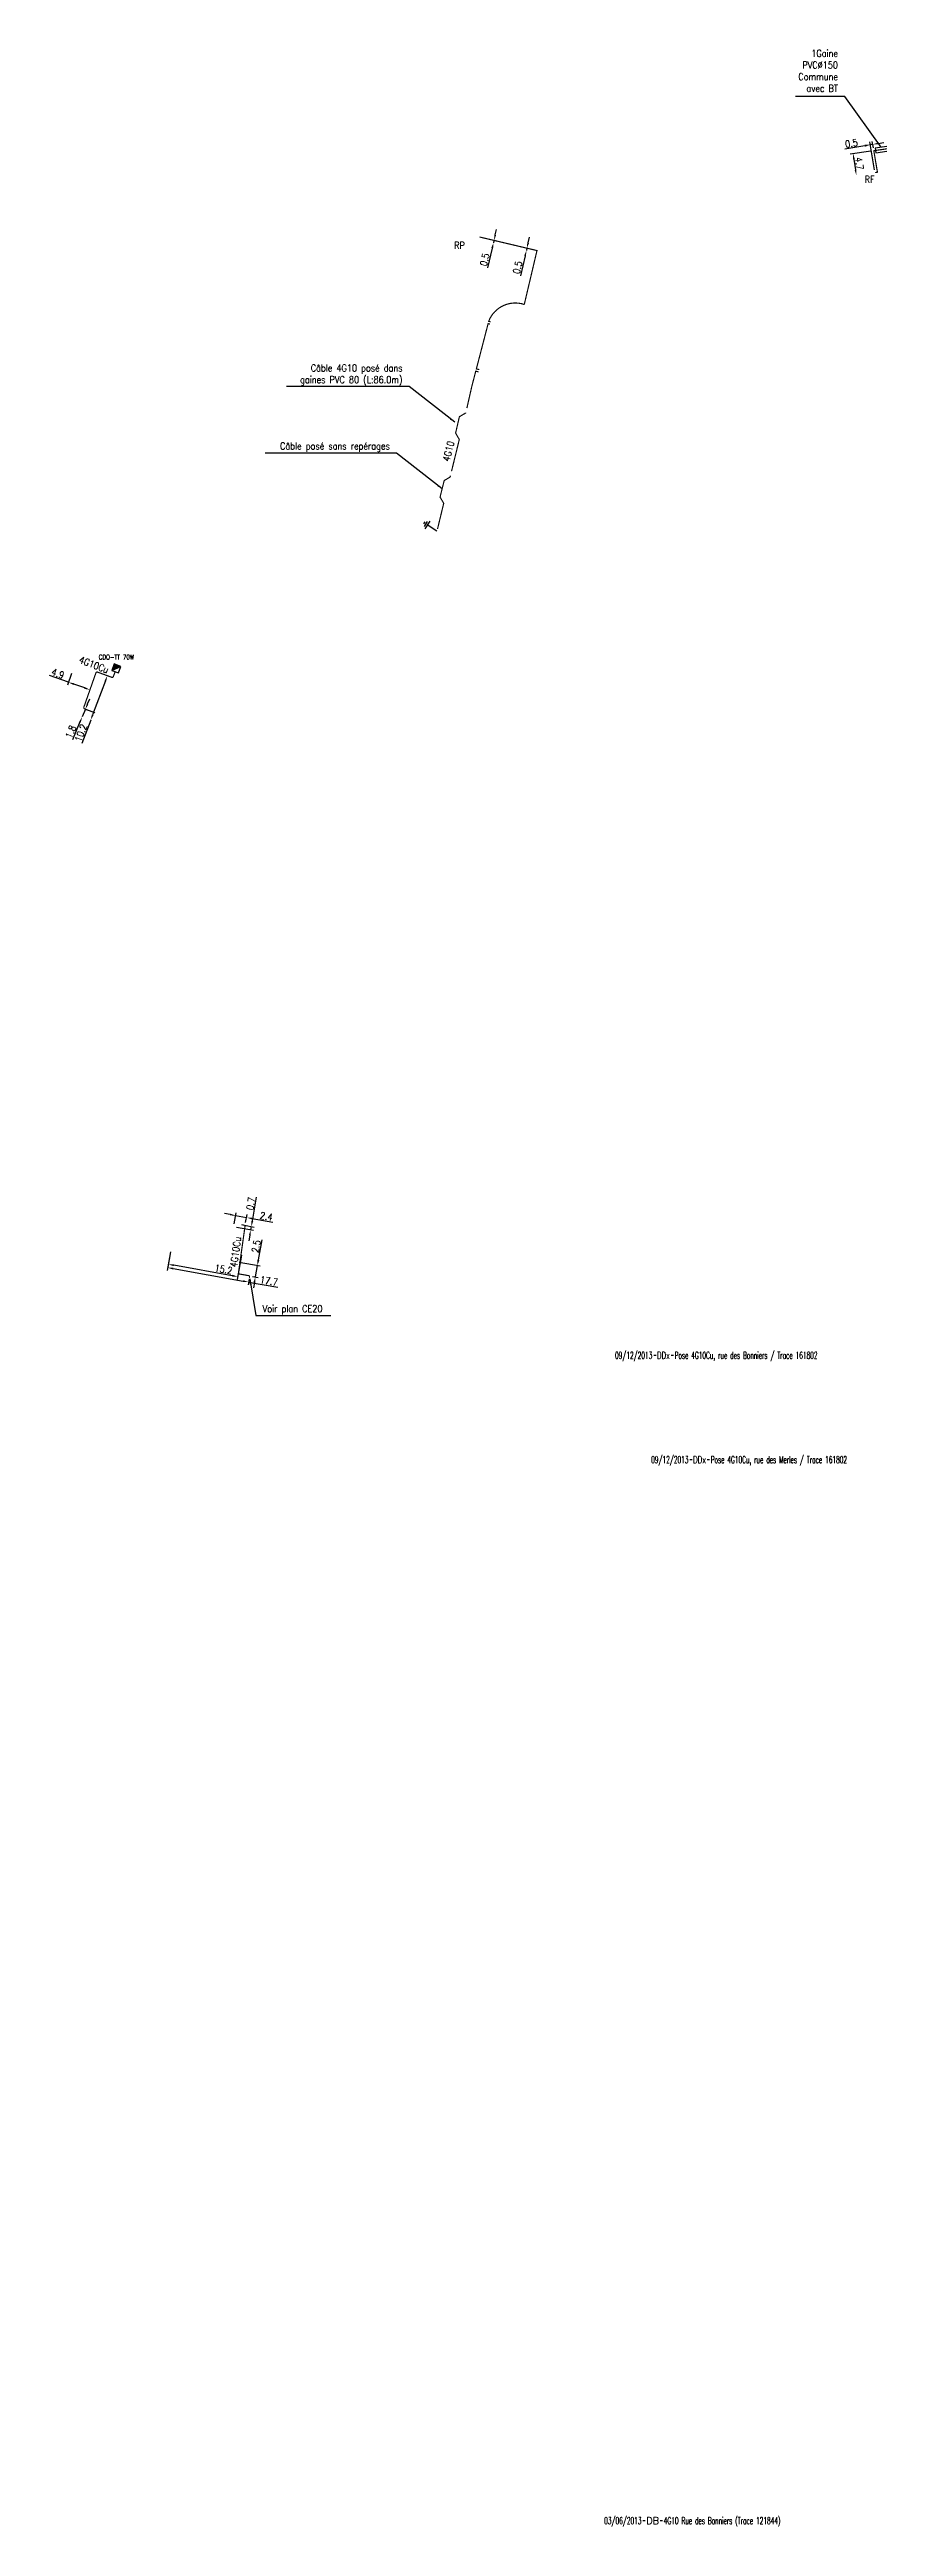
# Model space of a CAD drawing. Header units: millimetres. Extents: x 111441 to 112000, y 130010 to 130542.
# Drawn here: x 111820 to 112000, y 130010 to 130542 of the extents above; entities that cross this region are included whole.
import ezdxf
from ezdxf.enums import TextEntityAlignment as Align

# ---------------------------------------------------------------- set-up
doc = ezdxf.new("R2010")
doc.units = ezdxf.units.MM
doc.header["$PDMODE"] = 34
doc.linetypes.add('E_ST_Cu', pattern=[2000, 1000, 1000])
doc.layers.get('0').update_dxf_attribs({"linetype": 'CONTINUOUS'})
doc.layers.get('DEFPOINTS').update_dxf_attribs({"linetype": 'CONTINUOUS'})
for name, color, linetype in [('E_100', 3, 'CONTINUOUS'), ('E_300', 7, 'CONTINUOUS'), ('E_400', 7, 'CONTINUOUS'), ('E_700', 7, 'CONTINUOUS')]:
    doc.layers.add(name, color=color, linetype=linetype)
doc.styles.add('E_ROMANS', font='ROMANS.SHX', dxfattribs={"width": 0.75})
doc.styles.get("Standard").update_dxf_attribs({"font": 'romans.shx', "width": 0.85})
doc.dimstyles.get("Standard").update_dxf_attribs({"dimtxt": 1.5, "dimasz": 1.2, "dimexe": 0.625, "dimexo": 0.625, "dimgap": 0.25, "dimtad": 1, "dimdec": 1, "dimzin": 0, "dimdsep": 46, "dimtxsty": 'Standard', "dimcen": -0.5, "dimadec": 0, "dimazin": 0, "dimtfac": 1, "dimtdec": 1, "dimtmove": 0, "dimatfit": 3, "dimfxl": 1, "dimtolj": 1, "dimtzin": 0, "dimarcsym": 0})

msp = doc.modelspace()

# ---------------------------------------------------------------- texts
at = {"layer": 'E_100', "linetype": 'Continuous', "width": 0.85}
msp.add_text('RF', height=1.5, dxfattribs=at).set_placement((111996.29, 130514.24), align=Align.MIDDLE)
msp.add_text('RP', height=1.5, dxfattribs=at).set_placement((111906.98, 130499.33))
for s, rotation, p in [('4G10', 76.2114, (111905.97, 130453.48)), ('4G10Cu', 82.0057, (111860.27, 130280.3))]:
    msp.add_text(s, height=1.5, rotation=rotation, dxfattribs=at).set_placement(p)
msp.add_text('4G10Cu', height=1.5, rotation=338.9692, dxfattribs=at).set_placement((111829.54, 130409.89), align=Align.MIDDLE)
at = {"layer": 'E_100', "linetype": 'Continuous', "char_height": 1.5}
for s, insert, attachment_point in [('Câble 4G10 posé dans \\Pgaines PVC 80 (L:86.0m)', (111895.88, 130469.96), 9), ('Câble posé sans repérages', (111893.15, 130455.65), 9), ('\\A1;Voir plan CE20', (111865.82, 130270.24), 7)]:
    msp.add_mtext(s, dxfattribs=dict(at, insert=insert, attachment_point=attachment_point))
at = {"layer": 'E_400', "linetype": 'Continuous', "insert": (111989.49, 130542.09), "char_height": 1.5, "attachment_point": 3}
msp.add_mtext('\\A1;1Gaine \\PPVC%%C150\\PCommune \\Pavec BT', dxfattribs=at)

# ---------------------------------------------------------------- blocks, each defined once
blk = doc.blocks.new('*D0')
at = {"layer": 'DEFPOINTS', "color": 0, "linetype": 'Continuous'}
for p in [(111915.43, 130500.64), (111915.43, 130500.64), (111915.54, 130501.12)]:
    blk.add_point(p, dxfattribs=at)
at = {"layer": 'E_100', "color": 0, "linetype": 'Continuous', "lineweight": -2}
for p, q in [((111915.54, 130501.12), (111915.43, 130500.64)), ((111915.82, 130502.29), (111916.09, 130503.46)), ((111915.15, 130499.47), (111914.15, 130495.21))]:
    blk.add_line(p, q, dxfattribs=at)
at = {"layer": 'E_100', "color": 0, "linetype": 'Continuous'}
for points in [[(111914.96, 130499.52), (111915.35, 130499.42), (111915.43, 130500.64)], [(111915.62, 130502.34), (111916.01, 130502.25), (111915.54, 130501.12)]]:
    blk.add_solid(points, dxfattribs=at)
at = {"layer": 'E_100', "color": 0, "linetype": 'Continuous', "insert": (111913.54, 130496.99), "char_height": 1.5, "attachment_point": 5, "rotation": 76.7565}
blk.add_mtext('\\A1;0.5', dxfattribs=at)
blk = doc.blocks.new('*D1')
at = {"layer": 'DEFPOINTS', "color": 0, "linetype": 'Continuous'}
for p in [(111922.5, 130498.97), (111922.5, 130498.97), (111922.61, 130499.45)]:
    blk.add_point(p, dxfattribs=at)
at = {"layer": 'E_100', "color": 0, "linetype": 'Continuous', "lineweight": -2}
for p, q in [((111922.88, 130500.62), (111923.16, 130501.79)), ((111922.22, 130497.8), (111921.22, 130493.54)), ((111922.61, 130499.45), (111922.5, 130498.97))]:
    blk.add_line(p, q, dxfattribs=at)
at = {"layer": 'E_100', "color": 0, "linetype": 'Continuous'}
for points in [[(111922.69, 130500.67), (111923.08, 130500.57), (111922.61, 130499.45)], [(111922.03, 130497.84), (111922.42, 130497.75), (111922.5, 130498.97)]]:
    blk.add_solid(points, dxfattribs=at)
at = {"layer": 'E_100', "color": 0, "linetype": 'Continuous', "insert": (111920.61, 130495.31), "char_height": 1.5, "attachment_point": 5, "rotation": 76.7565}
blk.add_mtext('\\A1;0.5', dxfattribs=at)
blk = doc.blocks.new('E_700_15')
at = {"color": 0, "linetype": 'Continuous', "flags": 128}
blk.add_lwpolyline([(-1.5, -1.5), (1.5, 1.5)], dxfattribs=at)
blk.add_lwpolyline([(-1.5, -1.5), (1.5, -1.5), (1.5, 1.5), (-1.5, 1.5)], close=True, dxfattribs=at)
at = {"color": 3, "linetype": 'Continuous'}
blk.add_solid([(-1.5, 1.5), (1.5, 1.5), (-1.5, -1.5)], dxfattribs=at)
at = {"color": 0, "linetype": 'Continuous', "style": 'E_ROMANS', "width": 0.75}
for tag, flags, p in [('S_NO', 1, (0, 2.5)), ('TYPE', 3, (0, -5)), ('P_TH', 3, (0, -7.5)), ('P_RL', 3, (0, -10)), ('S_TY', 1, (0, -2.5)), ('DEF_COUP', 3, (0, -15)), ('DEF_TYPE', 3, (0, -17.5)), ('DEF_LEG', 3, (0, -12.5))]:
    blk.add_attdef(tag, text='', height=1.2, dxfattribs=dict(at, flags=flags)).set_placement(p, align=Align.MIDDLE)
blk.add_attdef('SITU', text='', height=1.2, dxfattribs=at).set_placement((0, 0), align=Align.MIDDLE)
blk = doc.blocks.new('*D3')
at = {"layer": 'DEFPOINTS', "color": 0, "linetype": 'Continuous'}
for p in [(111827.01, 130398.7), (111827.46, 130400.46), (111827.71, 130400.36)]:
    blk.add_point(p, dxfattribs=at)
at = {"layer": 'E_100', "color": 0, "linetype": 'Continuous', "lineweight": -2}
for p, q in [((111827.71, 130400.36), (111827.01, 130398.7)), ((111828.04, 130400.22), (111828.28, 130400.12)), ((111828.18, 130401.47), (111828.64, 130402.57)), ((111826.54, 130397.6), (111824.91, 130393.74))]:
    blk.add_line(p, q, dxfattribs=at)
at = {"layer": 'E_100', "color": 0, "linetype": 'Continuous'}
for points in [[(111826.36, 130397.67), (111826.73, 130397.52), (111827.01, 130398.7)], [(111827.99, 130401.54), (111828.36, 130401.39), (111827.71, 130400.36)]]:
    blk.add_solid(points, dxfattribs=at)
at = {"layer": 'E_100', "color": 0, "linetype": 'Continuous', "insert": (111824.57, 130395.5), "char_height": 1.5, "attachment_point": 5, "rotation": 67.1119}
blk.add_mtext('\\A1;1.8', dxfattribs=at)
blk = doc.blocks.new('*D4')
at = {"layer": 'DEFPOINTS', "color": 0, "linetype": 'Continuous'}
for p in [(111824.93, 130408.62), (111828.68, 130404.51), (111828.68, 130404.51)]:
    blk.add_point(p, dxfattribs=at)
at = {"layer": 'E_100', "color": 0, "linetype": 'Continuous', "lineweight": -2}
for p, q in [((111824.06, 130406.14), (111819.99, 130407.57)), ((111824.73, 130408.03), (111823.85, 130405.55)), ((111827.55, 130404.91), (111825.19, 130405.74))]:
    blk.add_line(p, q, dxfattribs=at)
at = {"layer": 'E_100', "color": 0, "linetype": 'Continuous'}
for points in [[(111825.26, 130405.93), (111825.13, 130405.55), (111824.06, 130406.14)], [(111827.62, 130405.1), (111827.48, 130404.72), (111828.68, 130404.51)]]:
    blk.add_solid(points, dxfattribs=at)
at = {"layer": 'E_100', "color": 0, "linetype": 'Continuous', "insert": (111821.79, 130408), "char_height": 1.5, "attachment_point": 5, "rotation": 340.6244}
blk.add_mtext('\\A1;4.9', dxfattribs=at)
blk = doc.blocks.new('*D5')
at = {"layer": 'DEFPOINTS', "color": 0, "linetype": 'Continuous'}
for p in [(111832.43, 130407.55), (111828.84, 130398), (111828.84, 130398)]:
    blk.add_point(p, dxfattribs=at)
at = {"layer": 'E_100', "color": 0, "linetype": 'Continuous', "lineweight": -2}
for p, q in [((111832.01, 130406.43), (111829.26, 130399.12)), ((111828.84, 130398), (111826.94, 130392.94))]:
    blk.add_line(p, q, dxfattribs=at)
at = {"layer": 'E_100', "color": 0, "linetype": 'Continuous'}
for points in [[(111831.82, 130406.5), (111832.19, 130406.36), (111832.43, 130407.55)], [(111829.08, 130399.19), (111829.45, 130399.05), (111828.84, 130398)]]:
    blk.add_solid(points, dxfattribs=at)
at = {"layer": 'E_100', "color": 0, "linetype": 'Continuous', "insert": (111826.75, 130395.26), "char_height": 1.5, "attachment_point": 5, "rotation": 69.4187}
blk.add_mtext('\\A1;10.2', dxfattribs=at)
blk = doc.blocks.new('*D6')
at = {"layer": 'DEFPOINTS', "color": 0, "linetype": 'Continuous'}
for p in [(111997.19, 130520.41), (111993.43, 130515.12), (111993.43, 130515.12)]:
    blk.add_point(p, dxfattribs=at)
at = {"layer": 'E_100', "color": 0, "linetype": 'Continuous', "lineweight": -2}
for p, q in [((111996.57, 130520.32), (111992.13, 130519.68)), ((111992.92, 130518.58), (111993.25, 130516.3))]:
    blk.add_line(p, q, dxfattribs=at)
at = {"layer": 'E_100', "color": 0, "linetype": 'Continuous'}
for points in [[(111993.12, 130518.61), (111992.73, 130518.55), (111992.75, 130519.77)], [(111993.45, 130516.33), (111993.06, 130516.28), (111993.43, 130515.12)]]:
    blk.add_solid(points, dxfattribs=at)
at = {"layer": 'E_100', "color": 0, "linetype": 'Continuous', "insert": (111994.07, 130517.68), "char_height": 1.5, "attachment_point": 5, "rotation": 278.28}
blk.add_mtext('\\A1;4.7', dxfattribs=at)
blk = doc.blocks.new('*D7')
at = {"layer": 'DEFPOINTS', "color": 0, "linetype": 'Continuous'}
for p in [(111996.47, 130521.68), (111997.19, 130520.41), (111997.48, 130515.71)]:
    blk.add_point(p, dxfattribs=at)
at = {"layer": 'E_100', "color": 0, "linetype": 'Continuous', "lineweight": -2}
for p, q in [((111995.29, 130521.48), (111990.98, 130520.75)), ((111997.37, 130516.32), (111996.37, 130522.3)), ((111996.96, 130521.76), (111996.47, 130521.68)), ((111997.09, 130521.03), (111996.86, 130522.38)), ((111998.15, 130521.96), (111999.33, 130522.16))]:
    blk.add_line(p, q, dxfattribs=at)
at = {"layer": 'E_100', "color": 0, "linetype": 'Continuous'}
for points in [[(111995.25, 130521.68), (111995.32, 130521.28), (111996.47, 130521.68)], [(111998.11, 130522.16), (111998.18, 130521.76), (111996.96, 130521.76)]]:
    blk.add_solid(points, dxfattribs=at)
at = {"layer": 'E_100', "color": 0, "linetype": 'Continuous', "insert": (111992.37, 130522), "char_height": 1.5, "attachment_point": 5, "rotation": 9.5756}
blk.add_mtext('\\A1;0.5', dxfattribs=at)
blk = doc.blocks.new('Symbole_MALT')
at = {"flags": 128}
for points in [[(0, 0), (0, -2.5)], [(-1, -2.5), (1, -2.5)], [(-0.62, -2.9), (0.62, -2.9)], [(-0.25, -3.3), (0.25, -3.3)]]:
    blk.add_lwpolyline(points, dxfattribs=at)
blk = doc.blocks.new('GIS_MODF')
at = {"color": 0, "linetype": 'Continuous', "flags": 128}
for points in [[(-2.18, -0.01), (-1.68, -0.01)], [(1.52, -0.01), (2.02, -0.01)]]:
    blk.add_lwpolyline(points, dxfattribs=at)
at = {"color": 0, "linetype": 'Continuous', "width": 0.5}
blk.add_attdef('DATE', text='', height=1.5, dxfattribs=at).set_placement((-2.5, -0.8), align=Align.RIGHT)
at = {"color": 0, "linetype": 'Continuous', "width": 1.771291}
blk.add_attdef('USER', text='', height=1.5, dxfattribs=at).set_placement((-1.51, -0.8), (1.28, -0.8), align=Align.FIT)
at = {"color": 0, "linetype": 'Continuous', "width": 0.5}
blk.add_attdef('DESC', (2.29, -0.8), '', height=1.5, dxfattribs=at)
blk = doc.blocks.new('*D65')
at = {"layer": 'DEFPOINTS', "color": 0, "linetype": 'Continuous'}
for p in [(111859.56, 130289.12), (111859.98, 130291.5), (111862.04, 130289.38)]:
    blk.add_point(p, dxfattribs=at)
at = {"layer": 'E_100', "color": 0, "linetype": 'Continuous', "lineweight": -2}
for p, q in [((111858.8, 130291.71), (111857.62, 130291.92)), ((111859.67, 130289.74), (111860.1, 130292.11)), ((111859.98, 130291.5), (111862.35, 130291.07)), ((111862.15, 130290), (111862.46, 130291.69)), ((111863.53, 130290.86), (111868.02, 130290.05))]:
    blk.add_line(p, q, dxfattribs=at)
at = {"layer": 'E_100', "color": 0, "linetype": 'Continuous'}
for points in [[(111858.84, 130291.91), (111858.77, 130291.51), (111859.98, 130291.5)], [(111863.56, 130291.05), (111863.49, 130290.66), (111862.35, 130291.07)]]:
    blk.add_solid(points, dxfattribs=at)
at = {"layer": 'E_100', "color": 0, "linetype": 'Continuous', "insert": (111866.6, 130291.32), "char_height": 1.5, "attachment_point": 5, "rotation": 349.7914}
blk.add_mtext('\\A1;2.4', dxfattribs=at)
blk = doc.blocks.new('*D66')
at = {"layer": 'DEFPOINTS', "color": 0, "linetype": 'Continuous'}
for p in [(111859.56, 130289.12), (111861.26, 130289.53), (111863.26, 130288.45)]:
    blk.add_point(p, dxfattribs=at)
at = {"layer": 'E_100', "color": 0, "linetype": 'Continuous', "lineweight": -2}
for p, q in [((111863.59, 130290.32), (111864.51, 130295.43)), ((111860.17, 130289.01), (111863.87, 130288.34)), ((111861.87, 130289.42), (111864, 130289.03)), ((111863.04, 130287.27), (111862.83, 130286.09)), ((111863.26, 130288.45), (111863.38, 130289.14))]:
    blk.add_line(p, q, dxfattribs=at)
at = {"layer": 'E_100', "color": 0, "linetype": 'Continuous'}
for points in [[(111862.85, 130287.31), (111863.24, 130287.24), (111863.26, 130288.45)], [(111863.4, 130290.36), (111863.79, 130290.29), (111863.38, 130289.14)]]:
    blk.add_solid(points, dxfattribs=at)
at = {"layer": 'E_100', "color": 0, "linetype": 'Continuous', "insert": (111863.25, 130294.04), "char_height": 1.5, "attachment_point": 5, "rotation": 79.7914}
blk.add_mtext('\\A1;0.7', dxfattribs=at)
blk = doc.blocks.new('*D67')
at = {"layer": 'DEFPOINTS', "color": 0, "linetype": 'Continuous'}
for p in [(111846.08, 130284.28), (111861.39, 130283.58), (111845.5, 130281.03)]:
    blk.add_point(p, dxfattribs=at)
at = {"layer": 'E_100', "color": 0, "linetype": 'Continuous', "lineweight": -2}
for p, q in [((111845.97, 130283.67), (111845.39, 130280.41)), ((111861.28, 130282.97), (111860.35, 130277.75)), ((111859.28, 130278.57), (111846.68, 130280.82))]:
    blk.add_line(p, q, dxfattribs=at)
at = {"layer": 'E_100', "color": 0, "linetype": 'Continuous'}
for points in [[(111846.71, 130281.02), (111846.64, 130280.62), (111845.5, 130281.03)], [(111859.32, 130278.77), (111859.25, 130278.37), (111860.46, 130278.36)]]:
    blk.add_solid(points, dxfattribs=at)
at = {"layer": 'E_100', "color": 0, "linetype": 'Continuous', "insert": (111857.41, 130279.92), "char_height": 1.5, "attachment_point": 5, "rotation": 349.8892}
blk.add_mtext('\\A1;15.2', dxfattribs=at)
blk = doc.blocks.new('*D68')
at = {"layer": 'DEFPOINTS', "color": 0, "linetype": 'Continuous'}
for p in [(111846.08, 130284.28), (111845.37, 130280.3), (111863.03, 130278.53)]:
    blk.add_point(p, dxfattribs=at)
at = {"layer": 'E_100', "color": 0, "linetype": 'Continuous', "lineweight": -2}
for p, q in [((111845.97, 130283.67), (111845.26, 130279.69)), ((111846.55, 130280.09), (111861.61, 130277.41)), ((111862.92, 130277.92), (111862.68, 130276.58)), ((111862.79, 130277.2), (111869.05, 130276.08))]:
    blk.add_line(p, q, dxfattribs=at)
at = {"layer": 'E_100', "color": 0, "linetype": 'Continuous'}
for points in [[(111846.58, 130280.29), (111846.51, 130279.9), (111845.37, 130280.3)], [(111861.65, 130277.6), (111861.58, 130277.21), (111862.79, 130277.2)]]:
    blk.add_solid(points, dxfattribs=at)
at = {"layer": 'E_100', "color": 0, "linetype": 'Continuous', "insert": (111867.15, 130277.43), "char_height": 1.5, "attachment_point": 5, "rotation": 349.8892}
blk.add_mtext('\\A1;17.7', dxfattribs=at)
blk = doc.blocks.new('*D69')
at = {"layer": 'DEFPOINTS', "color": 0, "linetype": 'Continuous'}
for p in [(111860.11, 130281.61), (111863.03, 130278.53), (111864.69, 130280.77)]:
    blk.add_point(p, dxfattribs=at)
at = {"layer": 'E_100', "color": 0, "linetype": 'Continuous', "lineweight": -2}
for p, q in [((111860.73, 130281.5), (111865.3, 130280.66)), ((111864.9, 130281.96), (111865.69, 130286.26)), ((111863.65, 130278.42), (111864.85, 130278.2)), ((111864.02, 130277.13), (111863.81, 130275.95)), ((111864.24, 130278.32), (111864.69, 130280.77))]:
    blk.add_line(p, q, dxfattribs=at)
at = {"layer": 'E_100', "color": 0, "linetype": 'Continuous'}
for points in [[(111864.7, 130281.99), (111865.1, 130281.92), (111864.69, 130280.77)], [(111863.83, 130277.17), (111864.22, 130277.1), (111864.24, 130278.32)]]:
    blk.add_solid(points, dxfattribs=at)
at = {"layer": 'E_100', "color": 0, "linetype": 'Continuous', "insert": (111864.42, 130284.87), "char_height": 1.5, "attachment_point": 5, "rotation": 79.6761}
blk.add_mtext('\\A1;2.5', dxfattribs=at)

# ---------------------------------------------------------------- dimensions: what is measured, and where the dimension line sits
at = {"layer": 'E_100', "linetype": 'Continuous'}
for base, p1, p2, angle, picture, middle in [((111996.47, 130521.68), (111997.19, 130520.41), (111997.48, 130515.71), 9.5756, '*D7', (111992.54, 130521.02)), ((111993.43, 130515.12), (111997.19, 130520.41), (111993.43, 130515.12), 98.28, '*D6', (111993.08, 130517.53)), ((111915.43, 130500.64), (111915.54, 130501.12), (111915.43, 130500.64), 76.7565, '*D0', (111914.51, 130496.76)), ((111922.5, 130498.97), (111922.61, 130499.45), (111922.5, 130498.97), 76.7565, '*D1', (111921.58, 130495.09)), ((111828.68, 130404.51), (111824.93, 130408.62), (111828.68, 130404.51), 340.6244, '*D4', (111821.46, 130407.05)), ((111828.84, 130398), (111832.43, 130407.55), (111828.84, 130398), 69.4187, '*D5', (111827.68, 130394.91)), ((111827.71, 130400.36), (111827.01, 130398.7), (111827.46, 130400.46), 67.1119, '*D3', (111825.49, 130395.11)), ((111859.98, 130291.5), (111862.04, 130289.38), (111859.56, 130289.12), 349.7914, '*D65', (111866.43, 130290.34)), ((111863.26, 130288.45), (111861.26, 130289.53), (111859.56, 130289.12), 79.7914, '*D66', (111864.23, 130293.87)), ((111845.37, 130280.3), (111863.03, 130278.53), (111846.08, 130284.28), 349.8892, '*D68', (111866.98, 130276.45)), ((111845.5, 130281.03), (111861.39, 130283.58), (111846.08, 130284.28), 349.8892, '*D67', (111857.23, 130278.94)), ((111864.69, 130280.77), (111863.03, 130278.53), (111860.11, 130281.61), 259.6761, '*D69', (111865.4, 130284.7))]:
    dim = msp.add_linear_dim(base=base, p1=p1, p2=p2, angle=angle, dimstyle='Standard', dxfattribs=at)
    dim.commit()
    dim.dimension.update_dxf_attribs({"geometry": picture, "text_midpoint": middle, "dimtype": 160})

# ---------------------------------------------------------------- linework, layer by layer
at = {"layer": 'E_100', "linetype": 'E_ST_Cu', "const_width": 0.25, "flags": 128}
for points in [[(111997.48, 130515.71), (111997.97, 130515.79), (111997.19, 130520.41), (112000, 130520.82)], [(111914.69, 130483.13), (111914.28, 130483.24), (111911.75, 130473.51), (111912.37, 130473.35)], [(111912.24, 130472.86), (111911.62, 130473.02), (111910.78, 130469.78), (111909.71, 130465.07)], [(111909.49, 130464.09), (111909.48, 130464.04), (111908.1, 130463.23), (111907.29, 130459.71), (111908.08, 130458.32), (111906.41, 130451.51)], [(111906.17, 130450.54), (111906.11, 130450.26), (111904.83, 130449.5), (111903.95, 130445.94), (111904.73, 130444.61), (111903.4, 130439.1)]]:
    msp.add_lwpolyline(points, dxfattribs=at)
for points in [[(111912.44, 130501.86), (111924.08, 130499.11), (111924.78, 130498.94), (111922.05, 130487.36, 0.396929), (111914.43, 130483.82), (111914.4, 130483.73), (111914.82, 130483.62)], [(111834.1, 130408.42), (111833.7, 130407.35, -0.411827), (111833.38, 130407.2), (111830.29, 130408.33, 0.417887), (111829.97, 130408.18), (111827.36, 130400.76, 0.401498), (111827.5, 130400.45), (111828.01, 130400.24), (111828.55, 130400.03), (111829.02, 130399.86), (111829.49, 130399.69), (111829.79, 130399.58)], [(111862.96, 130278.1), (111862.99, 130278.29, 0.414214), (111862.79, 130278.58), (111860.82, 130278.93, -0.403435), (111860.61, 130279.21), (111862.01, 130289.15, 0.402939), (111861.81, 130289.43), (111861.26, 130289.53)]]:
    msp.add_lwpolyline(points, format="xyb", dxfattribs=at)
at = {"layer": 'E_400', "linetype": 'Continuous', "flags": 128}
msp.add_lwpolyline([(112000, 130521.33), (111997.5, 130520.97), (111997.65, 130519.98), (112000, 130520.32)], dxfattribs=at)

# ---------------------------------------------------------------- block references
at = {"layer": 'E_100'}
ref = msp.add_blockref('GIS_MODF', (111952.08, 130261.52), dxfattribs=at)
ref.add_attrib('DATE', '09/12/2013', dxfattribs={"layer": '0', "color": 0, "linetype": 'Continuous', "height": 1.5, "width": 0.5}).set_placement((111949.57, 130260.72), align=Align.RIGHT)
ref.add_attrib('USER', 'DDx', dxfattribs={"layer": '0', "color": 0, "linetype": 'Continuous', "height": 1.5, "width": 0.695865}).set_placement((111950.57, 130260.72), (111953.35, 130260.72), align=Align.FIT)
ref.add_attrib('DESC', 'Pose 4G10Cu, rue des Bonniers / Trace 161802', (111954.37, 130260.72), dxfattribs={"layer": '0', "color": 0, "linetype": 'Continuous', "height": 1.5, "width": 0.5})
ref = msp.add_blockref('GIS_MODF', (111959.84, 130239.05), dxfattribs=at)
ref.add_attrib('DATE', '09/12/2013', dxfattribs={"layer": '0', "color": 0, "linetype": 'Continuous', "height": 1.5, "width": 0.5}).set_placement((111957.34, 130238.25), align=Align.RIGHT)
ref.add_attrib('USER', 'DDx', dxfattribs={"layer": '0', "color": 0, "linetype": 'Continuous', "height": 1.5, "width": 0.695865}).set_placement((111958.34, 130238.25), (111961.12, 130238.25), align=Align.FIT)
ref.add_attrib('DESC', 'Pose 4G10Cu, rue des Merles / Trace 161802', (111962.13, 130238.25), dxfattribs={"layer": '0', "color": 0, "linetype": 'Continuous', "height": 1.5, "width": 0.5})
at = {"layer": 'E_100', "linetype": 'Continuous'}
ref = msp.add_blockref('GIS_MODF', (111949.75, 130010.98), dxfattribs=at)
ref.add_attrib('DATE', '03/06/2013', dxfattribs={"layer": '0', "color": 0, "linetype": 'Continuous', "height": 1.5, "width": 0.5}).set_placement((111947.25, 130010.18), align=Align.RIGHT)
ref.add_attrib('USER', 'DB', dxfattribs={"layer": '0', "color": 0, "linetype": 'Continuous', "height": 1.5, "width": 0.99919}).set_placement((111948.25, 130010.18), (111951.03, 130010.18), align=Align.FIT)
ref.add_attrib('DESC', '4G10 Rue des Bonniers (Trace 121844)', (111952.04, 130010.18), dxfattribs={"layer": '0', "color": 0, "linetype": 'Continuous', "height": 1.5, "width": 0.5})
at = {"layer": 'E_300', "rotation": 237.2384626895293}
msp.add_blockref('Symbole_MALT', (111903.28, 130438.61), dxfattribs=at)
at = {"layer": 'E_700'}
ref = msp.add_blockref('E_700_15', (111834.36, 130409.12), dxfattribs=dict(at, xscale=0.5000000000039152, yscale=0.5, zscale=0.5, rotation=339.4187069307289))
ref.add_attrib('SITU', 'CDO-TT 70W', dxfattribs={"layer": '0', "color": 0, "linetype": 'Continuous', "height": 1, "style": 'E_ROMANS', "width": 0.75}).set_placement((111834.36, 130411.55), align=Align.MIDDLE)

msp.set_redraw_order([(e.dxf.handle, doc.entitydb.next_handle()) for e in msp.query("TEXT MTEXT ATTDEF DIMENSION ARC_DIMENSION")])  # texts and dimensions are drawn at this point

# ---------------------------------------------------------------- leaders
at = {"layer": 'E_100', "linetype": 'Continuous', "annotation_type": 0, "has_hookline": 1}
for points, hookline_direction, text_width in [([(111907.12, 130462.03), (111897.33, 130469.71), (111896.13, 130469.71)], 1, 24.95), ([(111904.39, 130447.72), (111894.6, 130455.4), (111893.4, 130455.4)], 1, 26.77), ([(111863.04, 130277.86), (111864.37, 130269.99), (111865.57, 130269.99)], 0, 14.63)]:
    msp.add_leader(points, dimstyle='Standard', dxfattribs=dict(at, hookline_direction=hookline_direction, text_width=text_width))
at = {"layer": 'E_400', "linetype": 'Continuous', "annotation_type": 0, "has_hookline": 1, "hookline_direction": 1, "text_width": 9.11}
msp.add_leader([(111998.75, 130521.15), (111990.94, 130532.09), (111989.74, 130532.09)], dimstyle='Standard', override={"dimgap": 0.25, "dimtad": 1}, dxfattribs=at)

doc.saveas('drawing.dxf')
